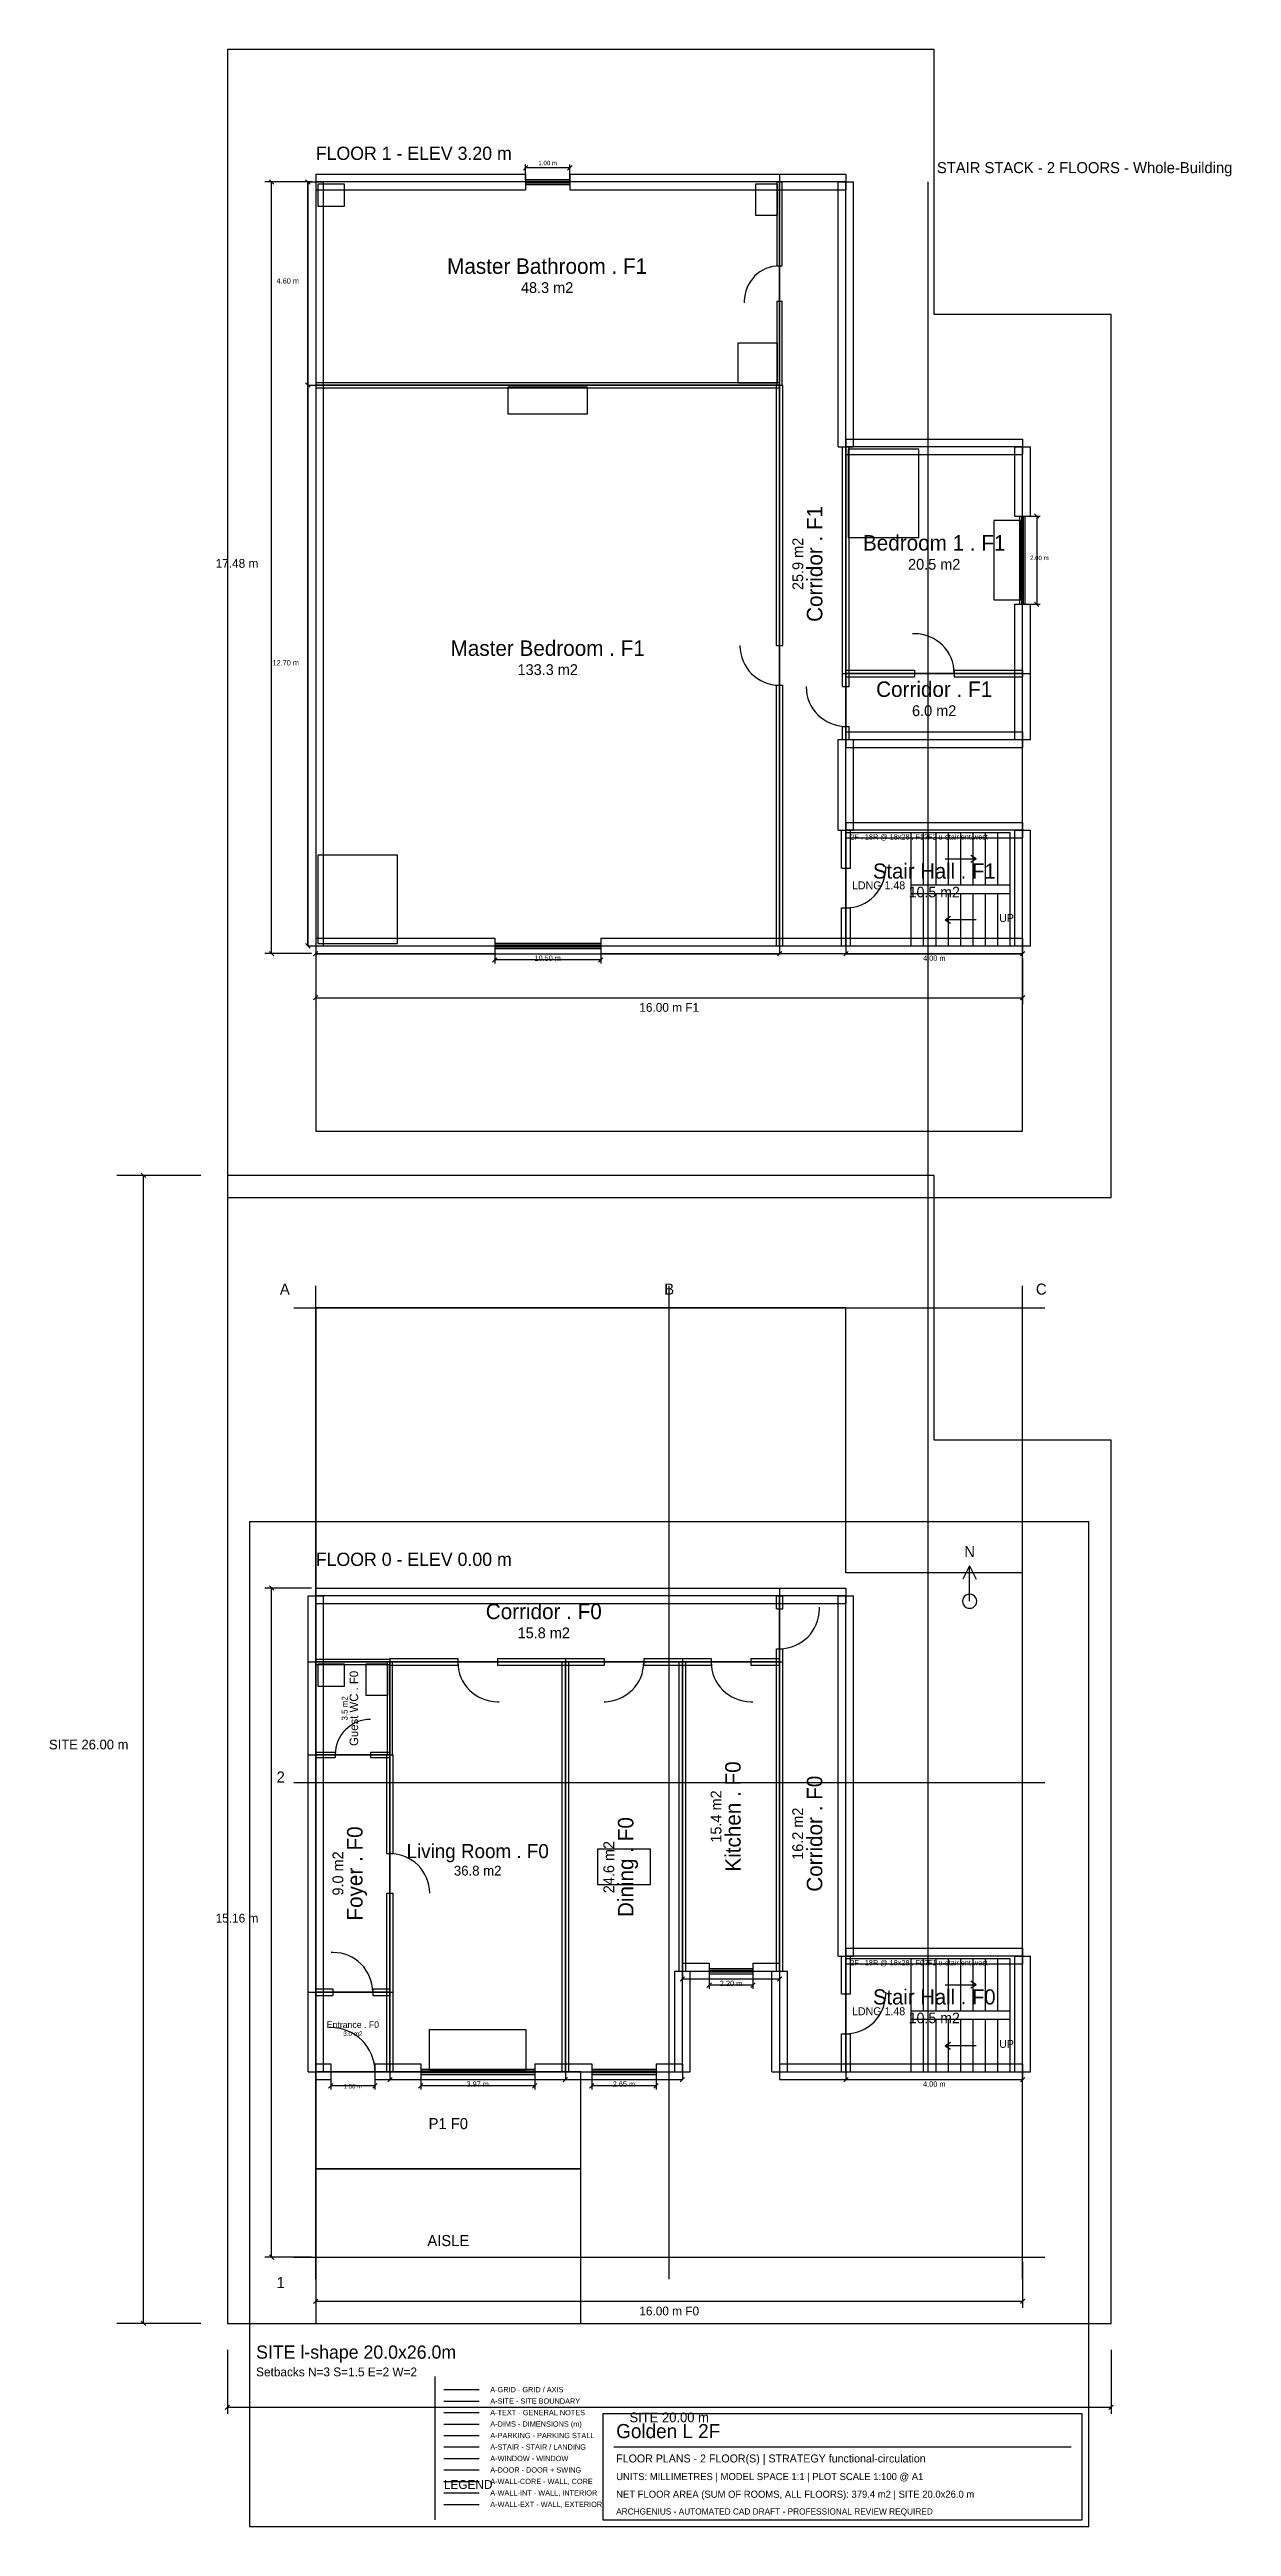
# Model space of a CAD drawing. Extents: x -4025 to 22726, y -4600 to 51500.
import ezdxf
from ezdxf.enums import TextEntityAlignment as Align

# ---------------------------------------------------------------- set-up
doc = ezdxf.new("R2010")
doc.units = 0
doc.linetypes.add('CENTER', pattern=[0])
doc.linetypes.add('DASHED', pattern=[0])
for name, color, linetype in [('A-AXIS', 1, 'CENTER'), ('A-AXIS-TEXT', 1, 'CONTINUOUS'), ('A-BLDG-OUT', 9, 'DASHED'), ('A-DIMS', 2, 'CONTINUOUS'), ('A-DOOR', 3, 'CONTINUOUS'), ('A-FLOOR-0-A-BLDG-OUT', 9, 'DASHED'), ('A-FLOOR-0-A-DIMS', 2, 'CONTINUOUS'), ('A-FLOOR-0-A-DOOR', 3, 'CONTINUOUS'), ('A-FLOOR-0-A-FURN', 8, 'CONTINUOUS'), ('A-FLOOR-0-A-PARKING', 8, 'CONTINUOUS'), ('A-FLOOR-0-A-ROOM', 7, 'CONTINUOUS'), ('A-FLOOR-0-A-SANITARY', 3, 'CONTINUOUS'), ('A-FLOOR-0-A-SETBACK', 2, 'DASHED'), ('A-FLOOR-0-A-SITE', 3, 'DASHED'), ('A-FLOOR-0-A-STAIR', 6, 'CONTINUOUS'), ('A-FLOOR-0-A-STAIR-DIR', 6, 'CONTINUOUS'), ('A-FLOOR-0-A-STAIR-TREAD', 8, 'CONTINUOUS'), ('A-FLOOR-0-A-TEXT', 7, 'CONTINUOUS'), ('A-FLOOR-0-A-WALL-CORE', 7, 'CONTINUOUS'), ('A-FLOOR-0-A-WALL-EXT', 7, 'CONTINUOUS'), ('A-FLOOR-0-A-WALL-INT', 7, 'CONTINUOUS'), ('A-FLOOR-0-A-WALL-SERVICE', 7, 'CONTINUOUS'), ('A-FLOOR-0-A-WINDOW', 4, 'CONTINUOUS'), ('A-FLOOR-1-A-BLDG-OUT', 9, 'DASHED'), ('A-FLOOR-1-A-DIMS', 2, 'CONTINUOUS'), ('A-FLOOR-1-A-DOOR', 3, 'CONTINUOUS'), ('A-FLOOR-1-A-FURN', 8, 'CONTINUOUS'), ('A-FLOOR-1-A-ROOM', 7, 'CONTINUOUS'), ('A-FLOOR-1-A-SANITARY', 3, 'CONTINUOUS'), ('A-FLOOR-1-A-SETBACK', 2, 'DASHED'), ('A-FLOOR-1-A-SITE', 3, 'DASHED'), ('A-FLOOR-1-A-STAIR', 6, 'CONTINUOUS'), ('A-FLOOR-1-A-STAIR-DIR', 6, 'CONTINUOUS'), ('A-FLOOR-1-A-STAIR-TREAD', 8, 'CONTINUOUS'), ('A-FLOOR-1-A-TEXT', 7, 'CONTINUOUS'), ('A-FLOOR-1-A-WALL-CORE', 7, 'CONTINUOUS'), ('A-FLOOR-1-A-WALL-EXT', 7, 'CONTINUOUS'), ('A-FLOOR-1-A-WALL-INT', 7, 'CONTINUOUS'), ('A-FLOOR-1-A-WALL-SERVICE', 7, 'CONTINUOUS'), ('A-FLOOR-1-A-WINDOW', 4, 'CONTINUOUS'), ('A-FURN', 8, 'CONTINUOUS'), ('A-GRID', 1, 'CENTER'), ('A-NORTH', 7, 'CONTINUOUS'), ('A-PARKING', 8, 'CONTINUOUS'), ('A-ROOM', 7, 'CONTINUOUS'), ('A-SANITARY', 3, 'CONTINUOUS'), ('A-SETBACK', 2, 'DASHED'), ('A-SITE', 3, 'DASHED'), ('A-STAIR', 6, 'CONTINUOUS'), ('A-STAIR-DIR', 6, 'CONTINUOUS'), ('A-STAIR-TREAD', 8, 'CONTINUOUS'), ('A-TEXT', 7, 'CONTINUOUS'), ('A-TITLE', 7, 'CONTINUOUS'), ('A-WALL-CORE', 7, 'CONTINUOUS'), ('A-WALL-EXT', 7, 'CONTINUOUS'), ('A-WALL-INT', 7, 'CONTINUOUS'), ('A-WALL-SERVICE', 7, 'CONTINUOUS'), ('A-WINDOW', 4, 'CONTINUOUS')]:
    doc.layers.add(name, color=color, linetype=linetype)

msp = doc.modelspace()

# ---------------------------------------------------------------- texts
at = {"layer": 'A-AXIS-TEXT'}
for s, p in [('A', (1300, 23300)), ('B', (10000, 23300))]:
    msp.add_text(s, height=250, dxfattribs=at).set_placement(p, align=Align.CENTER)
msp.add_text('C', height=250, dxfattribs=at).set_placement((18300, 23300))
for s, p in [('2', (1300, 12250)), ('1', (1300, 800))]:
    msp.add_text(s, height=250, dxfattribs=at).set_placement(p, align=Align.RIGHT)
at = {"layer": 'A-DIMS'}
for s, height, p in [('SITE 26.00 m', 220, (-2240, 13000)), ('15.16 m', 200, (700, 9077.5))]:
    msp.add_text(s, height=height, dxfattribs=at).set_placement(p, align=Align.RIGHT)
for s, height, p in [('2.20 m', 120, (11400, 7640)), ('1.00 m', 100, (2840, 5320)), ('3.97 m', 120, (5665, 5360)), ('2.65 m', 120, (8975, 5360)), ('4.00 m', 120, (16000, 5360)), ('16.00 m F0', 200, (10000, 180)), ('SITE 20.00 m', 220, (10000, -2240))]:
    msp.add_text(s, height=height, dxfattribs=at).set_placement(p, align=Align.CENTER)
at = {"layer": 'A-FLOOR-0-A-DIMS'}
for s, height, p in [('SITE 26.00 m', 220, (-2240, 13000)), ('15.16 m', 200, (700, 9077.5))]:
    msp.add_text(s, height=height, dxfattribs=at).set_placement(p, align=Align.RIGHT)
for s, height, p in [('2.20 m', 120, (11400, 7640)), ('1.00 m', 100, (2840, 5320)), ('3.97 m', 120, (5665, 5360)), ('2.65 m', 120, (8975, 5360)), ('4.00 m', 120, (16000, 5360)), ('16.00 m F0', 200, (10000, 180)), ('SITE 20.00 m', 220, (10000, -2240))]:
    msp.add_text(s, height=height, dxfattribs=at).set_placement(p, align=Align.CENTER)
at = {"layer": 'A-FLOOR-0-A-PARKING'}
for s, p in [('P1 F0', (5000, 4400)), ('AISLE', (5000, 1750))]:
    msp.add_text(s, height=250, dxfattribs=at).set_placement(p, align=Align.CENTER)
at = {"layer": 'A-FLOOR-0-A-ROOM'}
for s, height, p in [('Corridor . F0', 350, (7161.13, 15949.93)), ('15.8 m2', 245, (7161.13, 15515.93)), ('Living Room . F0', 318.58, (5665, 10537.52)), ('36.8 m2', 223, (5665, 10142.48)), ('Stair Hall . F0', 342.59, (16000, 7222.41)), ('Entrance . F0', 147.44, (2840, 6691.41)), ('10.5 m2', 239.81, (16000, 6797.59)), ('3.0 m2', 103.21, (2840, 6508.59))]:
    msp.add_text(s, height=height, dxfattribs=at).set_placement(p, align=Align.CENTER)
for s, height, p in [('Guest WC . F0', 192.31, (2958.77, 13928.63)), ('3.5 m2', 134.62, (2720.31, 13928.63)), ('Kitchen . F0', 350, (11617, 11480)), ('Corridor . F0', 350, (13464.34, 11090)), ('15.4 m2', 245, (11183, 11480)), ('Foyer . F0', 350, (3057.91, 10190)), ('Dining . F0', 350, (9190.01, 10333.96)), ('16.2 m2', 245, (13030.34, 11090)), ('9.0 m2', 245, (2623.91, 10190)), ('24.6 m2', 245, (8756.01, 10333.96))]:
    msp.add_text(s, height=height, rotation=90, dxfattribs=at).set_placement(p, align=Align.CENTER)
at = {"layer": 'A-FLOOR-0-A-STAIR'}
msp.add_text('LDNG 1.48', height=180, dxfattribs=at).set_placement((14739.5, 6979), align=Align.CENTER)
at = {"layer": 'A-FLOOR-0-A-STAIR-DIR'}
msp.add_text('UP', height=180, dxfattribs=at).set_placement((17469, 6239.5))
at = {"layer": 'A-FLOOR-0-A-TEXT'}
for s, height, p in [('FLOOR 0 - ELEV 0.00 m', 300, (2000, 17155)), ('2F . 18R @ 18x28 . F0?F1 u-stair ent.west', 119.21, (14100, 8108))]:
    msp.add_text(s, height=height, dxfattribs=at).set_placement(p)
at = {"layer": 'A-FLOOR-1-A-DIMS'}
for s, height, p in [('1.00 m', 100, (7250, 48880)), ('2.00 m', 100, (18380, 39935)), ('10.50 m', 120, (7250, 30860)), ('4.00 m', 120, (16000, 30860)), ('16.00 m F1', 200, (10000, 29705))]:
    msp.add_text(s, height=height, dxfattribs=at).set_placement(p, align=Align.CENTER)
for s, height, p in [('4.60 m', 120, (1620, 46200)), ('17.48 m', 200, (700, 39762.5)), ('12.70 m', 120, (1620, 37550))]:
    msp.add_text(s, height=height, dxfattribs=at).set_placement(p, align=Align.RIGHT)
at = {"layer": 'A-FLOOR-1-A-ROOM'}
for s, height, p in [('Master Bathroom . F1', 350, (7236.33, 46419.82)), ('48.3 m2', 245, (7236.33, 45985.82)), ('Bedroom 1 . F1', 350, (15998.39, 40152)), ('20.5 m2', 245, (15998.39, 39718)), ('Master Bedroom . F1', 350, (7250, 37767)), ('133.3 m2', 245, (7250, 37333)), ('Corridor . F1', 350, (15997.4, 36837)), ('6.0 m2', 245, (15997.4, 36403)), ('Stair Hall . F1', 342.59, (16000, 32722.41)), ('10.5 m2', 239.81, (16000, 32297.59))]:
    msp.add_text(s, height=height, dxfattribs=at).set_placement(p, align=Align.CENTER)
for s, height, p in [('Corridor . F1', 350, (13467, 39850)), ('25.9 m2', 245, (13033, 39850))]:
    msp.add_text(s, height=height, rotation=90, dxfattribs=at).set_placement(p, align=Align.CENTER)
at = {"layer": 'A-FLOOR-1-A-STAIR'}
msp.add_text('LDNG 1.48', height=180, dxfattribs=at).set_placement((14739.5, 32479), align=Align.CENTER)
at = {"layer": 'A-FLOOR-1-A-STAIR-DIR'}
msp.add_text('UP', height=180, dxfattribs=at).set_placement((17469, 31739.5))
at = {"layer": 'A-FLOOR-1-A-TEXT'}
for s, height, p in [('FLOOR 1 - ELEV 3.20 m', 300, (2000, 49000)), ('2F . 18R @ 18x28 . F1?F2 u-stair ent.west', 119.21, (14100, 33608))]:
    msp.add_text(s, height=height, dxfattribs=at).set_placement(p)
at = {"layer": 'A-NORTH'}
msp.add_text('N', height=250, dxfattribs=at).set_placement((16800, 17355), align=Align.CENTER)
at = {"layer": 'A-PARKING'}
for s, p in [('P1 F0', (5000, 4400)), ('AISLE', (5000, 1750))]:
    msp.add_text(s, height=250, dxfattribs=at).set_placement(p, align=Align.CENTER)
at = {"layer": 'A-ROOM'}
for s, height, p in [('Corridor . F0', 350, (7161.13, 15949.93)), ('15.8 m2', 245, (7161.13, 15515.93)), ('Living Room . F0', 318.58, (5665, 10537.52)), ('36.8 m2', 223, (5665, 10142.48)), ('Stair Hall . F0', 342.59, (16000, 7222.41)), ('Entrance . F0', 147.44, (2840, 6691.41)), ('10.5 m2', 239.81, (16000, 6797.59)), ('3.0 m2', 103.21, (2840, 6508.59))]:
    msp.add_text(s, height=height, dxfattribs=at).set_placement(p, align=Align.CENTER)
for s, height, p in [('Guest WC . F0', 192.31, (2958.77, 13928.63)), ('3.5 m2', 134.62, (2720.31, 13928.63)), ('Kitchen . F0', 350, (11617, 11480)), ('Corridor . F0', 350, (13464.34, 11090)), ('15.4 m2', 245, (11183, 11480)), ('Foyer . F0', 350, (3057.91, 10190)), ('Dining . F0', 350, (9190.01, 10333.96)), ('16.2 m2', 245, (13030.34, 11090)), ('9.0 m2', 245, (2623.91, 10190)), ('24.6 m2', 245, (8756.01, 10333.96))]:
    msp.add_text(s, height=height, rotation=90, dxfattribs=at).set_placement(p, align=Align.CENTER)
at = {"layer": 'A-SETBACK'}
msp.add_text('Setbacks N=3 S=1.5 E=2 W=2', height=200, dxfattribs=at).set_placement((650, -1200))
at = {"layer": 'A-SITE'}
msp.add_text('SITE l-shape 20.0x26.0m', height=300, dxfattribs=at).set_placement((650, -800))
at = {"layer": 'A-STAIR'}
msp.add_text('LDNG 1.48', height=180, dxfattribs=at).set_placement((14739.5, 6979), align=Align.CENTER)
at = {"layer": 'A-STAIR-DIR'}
msp.add_text('UP', height=180, dxfattribs=at).set_placement((17469, 6239.5))
at = {"layer": 'A-TEXT'}
for s, height, p in [('STAIR STACK - 2 FLOORS - Whole-Building', 250, (16059.5, 48700)), ('FLOOR 0 - ELEV 0.00 m', 300, (2000, 17155)), ('2F . 18R @ 18x28 . F0?F1 u-stair ent.west', 119.21, (14100, 8108))]:
    msp.add_text(s, height=height, dxfattribs=at).set_placement(p)
at = {"layer": 'A-TITLE'}
for s, height, p in [('A-GRID - GRID / AXIS', 120, (5950, -1560)), ('A-SITE - SITE BOUNDARY', 120, (5950, -1820)), ('A-TEXT - GENERAL NOTES', 120, (5950, -2080)), ('A-DIMS - DIMENSIONS (m)', 120, (5950, -2340)), ('A-PARKING - PARKING STALL', 120, (5950, -2600)), ('A-STAIR - STAIR / LANDING', 120, (5950, -2860)), ('Golden L 2F', 320, (8800, -2600)), ('A-WINDOW - WINDOW', 120, (5950, -3120)), ('A-DOOR - DOOR + SWING', 120, (5950, -3380)), ('FLOOR PLANS - 2 FLOOR(S) | STRATEGY functional-circulation', 180, (8800, -3150)), ('LEGEND', 200, (4900, -3750)), ('A-WALL-CORE - WALL, CORE', 120, (5950, -3640)), ('A-WALL-INT - WALL, INTERIOR', 120, (5950, -3900)), ('UNITS: MILLIMETRES | MODEL SPACE 1:1 | PLOT SCALE 1:100 @ A1', 160, (8800, -3550)), ('NET FLOOR AREA (SUM OF ROOMS, ALL FLOORS): 379.4 m2 | SITE 20.0x26.0 m', 160, (8800, -3950)), ('A-WALL-EXT - WALL, EXTERIOR', 120, (5950, -4160)), ('ARCHGENIUS - AUTOMATED CAD DRAFT - PROFESSIONAL REVIEW REQUIRED', 140, (8800, -4330))]:
    msp.add_text(s, height=height, dxfattribs=at).set_placement(p)

# ---------------------------------------------------------------- linework, layer by layer
at = {"layer": 'A-AXIS'}
for p, q in [((10000, 1000), (10000, 23500)), ((1500, 12250), (18500, 12250))]:
    msp.add_line(p, q, dxfattribs=at)
at = {"layer": 'A-BLDG-OUT'}
msp.add_lwpolyline([(2000, 1500), (18000, 1500), (18000, 17000), (14000, 17000), (14000, 23000), (2000, 23000)], close=True, dxfattribs=at)
at = {"layer": 'A-DIMS'}
for p, q in [((-600, 26000), (-2500, 26000)), ((-1850, 25950), (-1950, 26050)), ((-1900, 0), (-1900, 26000)), ((1900, 16655), (850, 16655)), ((1050, 16605), (950, 16705)), ((1000, 1500), (1000, 16655)), ((10905, 7930), (10905, 7580)), ((11895, 7930), (11895, 7580)), ((10250, 7750), (10350, 7850)), ((10300, 7800), (12500, 7800)), ((10855, 7610), (10955, 7710)), ((11895, 7660), (10905, 7660)), ((11845, 7610), (11945, 7710)), ((12450, 7750), (12550, 7850)), ((2340, 5650), (2340, 5300)), ((3340, 5650), (3340, 5300)), ((4374.75, 5650), (4374.75, 5300)), ((6955.25, 5650), (6955.25, 5300)), ((8246.25, 5650), (8246.25, 5300)), ((9703.75, 5650), (9703.75, 5300)), ((2290, 5330), (2390, 5430)), ((3340, 5380), (2340, 5380)), ((3290, 5330), (3390, 5430)), ((3630, 5470), (3730, 5570)), ((3680, 5520), (7650, 5520)), ((4324.75, 5330), (4424.75, 5430)), ((6955.25, 5380), (4374.75, 5380)), ((6905.25, 5330), (7005.25, 5430)), ((7600, 5470), (7700, 5570)), ((7650, 5520), (10300, 5520)), ((8196.25, 5330), (8296.25, 5430)), ((9703.75, 5380), (8246.25, 5380)), ((9653.75, 5330), (9753.75, 5430)), ((10250, 5470), (10350, 5570)), ((13950, 5470), (14050, 5570)), ((14000, 5520), (18000, 5520)), ((17950, 5470), (18050, 5570)), ((1900, 1500), (850, 1500)), ((1050, 1450), (950, 1550)), ((2000, 1400), (2000, 350)), ((18000, 1400), (18000, 350)), ((-600, 0), (-2500, 0)), ((-1850, -50), (-1950, 50)), ((1950, 450), (2050, 550)), ((2000, 500), (18000, 500)), ((17950, 450), (18050, 550)), ((0, -600), (0, -2050)), ((20000, -600), (20000, -2050)), ((-50, -1950), (50, -1850)), ((0, -1900), (20000, -1900)), ((19950, -1950), (20050, -1850)), ((4900, -2280), (5700, -2280))]:
    msp.add_line(p, q, dxfattribs=at)
at = {"layer": 'A-DOOR'}
for p, q in [((12500, 16180), (12500, 15280)), ((13400, 16180), (13400, 16220)), ((6115, 14980), (5215, 14980)), ((8525, 14980), (9425, 14980)), ((11850, 14980), (10950, 14980)), ((6115, 14080), (6155, 14080)), ((8525, 14080), (8565, 14080)), ((11850, 14080), (11890, 14080)), ((3240, 13680), (3200, 13680)), ((3240, 12880), (2440, 12880)), ((3680, 9740), (3680, 10640)), ((4580, 9740), (4580, 9780)), ((2390, 8400), (2350, 8400)), ((2390, 7500), (3290, 7500)), ((14000, 7460), (14000, 6560)), ((14900, 7460), (14900, 7500)), ((2340, 6700), (2300, 6700)), ((2340, 5700), (3340, 5700)), ((4900, -3320), (5700, -3320))]:
    msp.add_line(p, q, dxfattribs=at)
for centre, radius, start, end in [((12500, 16180), 900, 270, 0), ((6115, 14980), 900, 180, 270), ((8525, 14980), 900, 270, 0), ((11850, 14980), 900, 180, 270), ((3240, 12880), 800, 90, 180), ((3680, 9740), 900, 0, 90), ((2390, 7500), 900, 0, 90), ((14000, 7460), 900, 270, 0), ((2340, 5700), 1000, 0, 90)]:
    msp.add_arc(centre, radius, start, end, dxfattribs=at)
at = {"layer": 'A-FLOOR-0-A-BLDG-OUT'}
msp.add_lwpolyline([(2000, 1500), (18000, 1500), (18000, 17000), (14000, 17000), (14000, 23000), (2000, 23000)], close=True, dxfattribs=at)
at = {"layer": 'A-FLOOR-0-A-DIMS'}
for p, q in [((-600, 26000), (-2500, 26000)), ((-1850, 25950), (-1950, 26050)), ((-1900, 0), (-1900, 26000)), ((1900, 16655), (850, 16655)), ((1050, 16605), (950, 16705)), ((1000, 1500), (1000, 16655)), ((10905, 7930), (10905, 7580)), ((11895, 7930), (11895, 7580)), ((10250, 7750), (10350, 7850)), ((10300, 7800), (12500, 7800)), ((10855, 7610), (10955, 7710)), ((11895, 7660), (10905, 7660)), ((11845, 7610), (11945, 7710)), ((12450, 7750), (12550, 7850)), ((2340, 5650), (2340, 5300)), ((3340, 5650), (3340, 5300)), ((4374.75, 5650), (4374.75, 5300)), ((6955.25, 5650), (6955.25, 5300)), ((8246.25, 5650), (8246.25, 5300)), ((9703.75, 5650), (9703.75, 5300)), ((2290, 5330), (2390, 5430)), ((3340, 5380), (2340, 5380)), ((3290, 5330), (3390, 5430)), ((3630, 5470), (3730, 5570)), ((3680, 5520), (7650, 5520)), ((4324.75, 5330), (4424.75, 5430)), ((6955.25, 5380), (4374.75, 5380)), ((6905.25, 5330), (7005.25, 5430)), ((7600, 5470), (7700, 5570)), ((7650, 5520), (10300, 5520)), ((8196.25, 5330), (8296.25, 5430)), ((9703.75, 5380), (8246.25, 5380)), ((9653.75, 5330), (9753.75, 5430)), ((10250, 5470), (10350, 5570)), ((13950, 5470), (14050, 5570)), ((14000, 5520), (18000, 5520)), ((17950, 5470), (18050, 5570)), ((1900, 1500), (850, 1500)), ((1050, 1450), (950, 1550)), ((2000, 1400), (2000, 350)), ((18000, 1400), (18000, 350)), ((-600, 0), (-2500, 0)), ((-1850, -50), (-1950, 50)), ((1950, 450), (2050, 550)), ((2000, 500), (18000, 500)), ((17950, 450), (18050, 550)), ((0, -600), (0, -2050)), ((20000, -600), (20000, -2050)), ((-50, -1950), (50, -1850)), ((0, -1900), (20000, -1900)), ((19950, -1950), (20050, -1850)), ((4900, -2280), (5700, -2280))]:
    msp.add_line(p, q, dxfattribs=at)
at = {"layer": 'A-FLOOR-0-A-DOOR'}
for p, q in [((12500, 16180), (12500, 15280)), ((13400, 16180), (13400, 16220)), ((6115, 14980), (5215, 14980)), ((8525, 14980), (9425, 14980)), ((11850, 14980), (10950, 14980)), ((6115, 14080), (6155, 14080)), ((8525, 14080), (8565, 14080)), ((11850, 14080), (11890, 14080)), ((3240, 13680), (3200, 13680)), ((3240, 12880), (2440, 12880)), ((3680, 9740), (3680, 10640)), ((4580, 9740), (4580, 9780)), ((2390, 8400), (2350, 8400)), ((2390, 7500), (3290, 7500)), ((14000, 7460), (14000, 6560)), ((14900, 7460), (14900, 7500)), ((2340, 6700), (2300, 6700)), ((2340, 5700), (3340, 5700)), ((4900, -3320), (5700, -3320))]:
    msp.add_line(p, q, dxfattribs=at)
for centre, radius, start, end in [((12500, 16180), 900, 270, 0), ((6115, 14980), 900, 180, 270), ((8525, 14980), 900, 270, 0), ((11850, 14980), 900, 180, 270), ((3240, 12880), 800, 90, 180), ((3680, 9740), 900, 0, 90), ((2390, 7500), 900, 0, 90), ((14000, 7460), 900, 270, 0), ((2340, 5700), 1000, 0, 90)]:
    msp.add_arc(centre, radius, start, end, dxfattribs=at)
at = {"layer": 'A-FLOOR-0-A-FURN'}
for p, q in [((9575, 10740), (8375, 10740)), ((8375, 10740), (8375, 9940)), ((9575, 9940), (9575, 10740)), ((8375, 9940), (9575, 9940)), ((6765, 6650), (4565, 6650)), ((4565, 6650), (4565, 5750)), ((6765, 5750), (6765, 6650)), ((4565, 5750), (6765, 5750))]:
    msp.add_line(p, q, dxfattribs=at)
at = {"layer": 'A-FLOOR-0-A-PARKING'}
for p, q in [((8000, 5700), (2000, 5700)), ((2000, 5700), (2000, 3500)), ((8000, 3500), (8000, 5700)), ((2000, 3500), (8000, 3500)), ((4900, -2540), (5700, -2540))]:
    msp.add_line(p, q, dxfattribs=at)
msp.add_lwpolyline([(2000, 0), (8000, 0), (8000, 3500), (2000, 3500)], close=True, dxfattribs=at)
at = {"layer": 'A-FLOOR-0-A-ROOM'}
for points in [[(2000, 14980), (12500, 14980), (12500, 16480), (2000, 16480)], [(12500, 5700), (14000, 5700), (14000, 16480), (12500, 16480)], [(2000, 12880), (3680, 12880), (3680, 14980), (2000, 14980)], [(3680, 5700), (7650, 5700), (7650, 14980), (3680, 14980)], [(7650, 5700), (10300, 5700), (10300, 14980), (7650, 14980)], [(10300, 7980), (12500, 7980), (12500, 14980), (10300, 14980)], [(2000, 7500), (3680, 7500), (3680, 12880), (2000, 12880)], [(14000, 5700), (18000, 5700), (18000, 8320), (14000, 8320)], [(2000, 5700), (3680, 5700), (3680, 7500), (2000, 7500)]]:
    msp.add_lwpolyline(points, close=True, dxfattribs=at)
at = {"layer": 'A-FLOOR-0-A-SANITARY'}
for p, q in [((2650, 14930), (2050, 14930)), ((2050, 14930), (2050, 14430)), ((2650, 14430), (2650, 14930)), ((3630, 14930), (3130, 14930)), ((3130, 14930), (3130, 14230)), ((3630, 14230), (3630, 14930)), ((2050, 14430), (2650, 14430)), ((3130, 14230), (3630, 14230))]:
    msp.add_line(p, q, dxfattribs=at)
at = {"layer": 'A-FLOOR-0-A-SETBACK'}
msp.add_lwpolyline([(2000, 1500), (18000, 1500), (18000, 17000), (14000, 17000), (14000, 23000), (2000, 23000)], close=True, dxfattribs=at)
at = {"layer": 'A-FLOOR-0-A-SITE'}
msp.add_line((4900, -1760), (5700, -1760), dxfattribs=at)
msp.add_lwpolyline([(0, 0), (20000, 0), (20000, 20000), (16000, 20000), (16000, 26000), (0, 26000)], close=True, dxfattribs=at)
at = {"layer": 'A-FLOOR-0-A-STAIR'}
for p, q in [((17719, 8258), (14000, 8258)), ((14000, 8258), (14000, 5700)), ((17719, 5700), (17719, 8258)), ((14000, 5700), (17719, 5700)), ((4900, -2800), (5700, -2800))]:
    msp.add_line(p, q, dxfattribs=at)
msp.add_lwpolyline([(14000, 5700), (15479, 5700), (15479, 8258), (14000, 8258)], close=True, dxfattribs=at)
for points in [[(15479, 7079), (17719, 7079), (17719, 8258), (15479, 8258)], [(15479, 5700), (17719, 5700), (17719, 6879), (15479, 6879)]]:
    msp.add_lwpolyline(points, dxfattribs=at)
at = {"layer": 'A-FLOOR-0-A-STAIR-DIR'}
for p, q in [((16249, 7668.5), (16949, 7668.5)), ((16949, 7668.5), (16829, 7748.5)), ((16949, 7668.5), (16829, 7588.5)), ((16249, 6289.5), (16369, 6369.5)), ((16949, 6289.5), (16249, 6289.5)), ((16249, 6289.5), (16369, 6209.5))]:
    msp.add_line(p, q, dxfattribs=at)
at = {"layer": 'A-FLOOR-0-A-STAIR-TREAD'}
for p, q in [((15759, 7079), (15759, 8258)), ((16039, 7079), (16039, 8258)), ((16319, 7079), (16319, 8258)), ((16599, 7079), (16599, 8258)), ((16879, 7079), (16879, 8258)), ((17159, 7079), (17159, 8258)), ((17439, 7079), (17439, 8258)), ((15759, 5700), (15759, 6879)), ((16039, 5700), (16039, 6879)), ((16319, 5700), (16319, 6879)), ((16599, 5700), (16599, 6879)), ((16879, 5700), (16879, 6879)), ((17159, 5700), (17159, 6879)), ((17439, 5700), (17439, 6879))]:
    msp.add_line(p, q, dxfattribs=at)
at = {"layer": 'A-FLOOR-0-A-TEXT'}
msp.add_line((4900, -2020), (5700, -2020), dxfattribs=at)
at = {"layer": 'A-FLOOR-0-A-WALL-CORE'}
for p, q in [((13900, 7460), (13900, 8320)), ((13900, 8320), (14100, 8320)), ((14100, 7460), (14100, 8320)), ((13900, 7460), (14100, 7460)), ((13900, 5700), (13900, 6560)), ((13900, 6560), (14100, 6560)), ((14100, 5700), (14100, 6560)), ((13900, 5700), (14100, 5700)), ((4900, -3580), (5700, -3580))]:
    msp.add_line(p, q, dxfattribs=at)
at = {"layer": 'A-FLOOR-0-A-WALL-EXT'}
for p, q in [((1825, 14980), (1825, 16480)), ((1825, 16480), (2175, 16480)), ((2000, 16655), (12500, 16655)), ((2000, 16655), (2000, 16305)), ((2000, 16305), (12500, 16305)), ((2175, 14980), (2175, 16480)), ((12500, 16655), (12500, 16305)), ((12500, 16655), (14000, 16655)), ((12500, 16305), (14000, 16305)), ((13825, 8320), (13825, 16480)), ((13825, 16480), (14175, 16480)), ((14000, 16655), (14000, 16305)), ((14175, 8320), (14175, 16480)), ((1825, 12880), (1825, 14980)), ((1825, 14980), (2175, 14980)), ((2175, 12880), (2175, 14980)), ((1825, 7500), (1825, 12880)), ((1825, 12880), (2175, 12880)), ((2175, 7500), (2175, 12880)), ((14000, 8495), (18000, 8495)), ((14000, 8495), (14000, 8145)), ((18000, 8495), (18000, 8145)), ((10125, 5700), (10125, 7980)), ((10125, 7980), (10475, 7980)), ((10300, 8155), (10905, 8155)), ((10300, 8155), (10300, 7805)), ((10475, 5700), (10475, 7980)), ((10905, 8155), (10905, 7805)), ((11895, 8155), (12500, 8155)), ((11895, 8155), (11895, 7805)), ((12325, 5700), (12325, 7980)), ((12325, 7980), (12675, 7980)), ((12500, 8155), (12500, 7805)), ((12675, 5700), (12675, 7980)), ((13825, 8320), (14175, 8320)), ((14000, 8145), (18000, 8145)), ((17825, 5700), (17825, 8320)), ((17825, 8320), (18175, 8320)), ((18175, 5700), (18175, 8320)), ((1825, 5700), (1825, 7500)), ((1825, 7500), (2175, 7500)), ((2175, 5700), (2175, 7500)), ((10300, 7805), (10905, 7805)), ((11895, 7805), (12500, 7805)), ((1825, 5700), (2175, 5700)), ((2000, 5875), (2340, 5875)), ((2000, 5875), (2000, 5525)), ((2340, 5875), (2340, 5525)), ((3340, 5875), (3680, 5875)), ((3340, 5875), (3340, 5525)), ((3680, 5875), (3680, 5525)), ((3680, 5875), (4374.75, 5875)), ((4374.75, 5875), (4374.75, 5525)), ((6955.25, 5875), (7650, 5875)), ((6955.25, 5875), (6955.25, 5525)), ((7650, 5875), (7650, 5525)), ((7650, 5875), (8246.25, 5875)), ((8246.25, 5875), (8246.25, 5525)), ((9703.75, 5875), (10300, 5875)), ((9703.75, 5875), (9703.75, 5525)), ((10125, 5700), (10475, 5700)), ((10300, 5875), (10300, 5525)), ((12325, 5700), (12675, 5700)), ((12500, 5875), (14000, 5875)), ((12500, 5875), (12500, 5525)), ((14000, 5875), (14000, 5525)), ((14000, 5875), (18000, 5875)), ((17825, 5700), (18175, 5700)), ((18000, 5875), (18000, 5525)), ((2000, 5525), (2340, 5525)), ((3340, 5525), (3680, 5525)), ((3680, 5525), (4374.75, 5525)), ((6955.25, 5525), (7650, 5525)), ((7650, 5525), (8246.25, 5525)), ((9703.75, 5525), (10300, 5525)), ((12500, 5525), (14000, 5525)), ((14000, 5525), (18000, 5525)), ((4900, -4100), (5700, -4100))]:
    msp.add_line(p, q, dxfattribs=at)
at = {"layer": 'A-FLOOR-0-A-WALL-INT'}
for p, q in [((12425, 16180), (12425, 16480)), ((12425, 16480), (12575, 16480)), ((12575, 16180), (12575, 16480)), ((12425, 16180), (12575, 16180)), ((12425, 14980), (12425, 15280)), ((12425, 15280), (12575, 15280)), ((12575, 14980), (12575, 15280)), ((3680, 15055), (5215, 15055)), ((3680, 15055), (3680, 14905)), ((3680, 14905), (5215, 14905)), ((5215, 15055), (5215, 14905)), ((6115, 15055), (7650, 15055)), ((6115, 15055), (6115, 14905)), ((6115, 14905), (7650, 14905)), ((7575, 5700), (7575, 14980)), ((7575, 14980), (7725, 14980)), ((7650, 15055), (7650, 14905)), ((7650, 15055), (8525, 15055)), ((7650, 14905), (8525, 14905)), ((7725, 5700), (7725, 14980)), ((8525, 15055), (8525, 14905)), ((9425, 15055), (10300, 15055)), ((9425, 15055), (9425, 14905)), ((9425, 14905), (10300, 14905)), ((10225, 7980), (10225, 14980)), ((10225, 14980), (10375, 14980)), ((10300, 15055), (10300, 14905)), ((10300, 15055), (10950, 15055)), ((10300, 14905), (10950, 14905)), ((10375, 7980), (10375, 14980)), ((10950, 15055), (10950, 14905)), ((11850, 15055), (12500, 15055)), ((11850, 15055), (11850, 14905)), ((11850, 14905), (12500, 14905)), ((12425, 7980), (12425, 14980)), ((12425, 14980), (12575, 14980)), ((12500, 15055), (12500, 14905)), ((12575, 7980), (12575, 14980)), ((3605, 10640), (3605, 12880)), ((3605, 12880), (3755, 12880)), ((3755, 10640), (3755, 12880)), ((3605, 10640), (3755, 10640)), ((3605, 7500), (3605, 9740)), ((3605, 9740), (3755, 9740)), ((3755, 7500), (3755, 9740)), ((10225, 7980), (10375, 7980)), ((12425, 7980), (12575, 7980)), ((2000, 7575), (2390, 7575)), ((2000, 7575), (2000, 7425)), ((2000, 7425), (2390, 7425)), ((2390, 7575), (2390, 7425)), ((3290, 7575), (3680, 7575)), ((3290, 7575), (3290, 7425)), ((3290, 7425), (3680, 7425)), ((3605, 5700), (3605, 7500)), ((3605, 7500), (3755, 7500)), ((3680, 7575), (3680, 7425)), ((3755, 5700), (3755, 7500)), ((3605, 5700), (3755, 5700)), ((7575, 5700), (7725, 5700)), ((4900, -3840), (5700, -3840))]:
    msp.add_line(p, q, dxfattribs=at)
at = {"layer": 'A-FLOOR-0-A-WALL-SERVICE'}
for p, q in [((2000, 15040), (3680, 15040)), ((2000, 15040), (2000, 14920)), ((2000, 14920), (3680, 14920)), ((3620, 12880), (3620, 14980)), ((3620, 14980), (3740, 14980)), ((3680, 15040), (3680, 14920)), ((3740, 12880), (3740, 14980)), ((2000, 12940), (2440, 12940)), ((2000, 12940), (2000, 12820)), ((2440, 12940), (2440, 12820)), ((3240, 12940), (3680, 12940)), ((3240, 12940), (3240, 12820)), ((3680, 12940), (3680, 12820)), ((2000, 12820), (2440, 12820)), ((3240, 12820), (3680, 12820)), ((3620, 12880), (3740, 12880))]:
    msp.add_line(p, q, dxfattribs=at)
at = {"layer": 'A-FLOOR-0-A-WINDOW'}
for p, q in [((10905, 8040), (11895, 8040)), ((10905, 8000), (11895, 8000)), ((10905, 7960), (11895, 7960)), ((10905, 7920), (11895, 7920)), ((4374.75, 5760), (6955.25, 5760)), ((4374.75, 5720), (6955.25, 5720)), ((4374.75, 5680), (6955.25, 5680)), ((4374.75, 5640), (6955.25, 5640)), ((8246.25, 5760), (9703.75, 5760)), ((8246.25, 5720), (9703.75, 5720)), ((8246.25, 5680), (9703.75, 5680)), ((8246.25, 5640), (9703.75, 5640)), ((4900, -3060), (5700, -3060))]:
    msp.add_line(p, q, dxfattribs=at)
at = {"layer": 'A-FLOOR-1-A-BLDG-OUT'}
msp.add_lwpolyline([(2000, 27000), (18000, 27000), (18000, 42500), (14000, 42500), (14000, 48500), (2000, 48500)], close=True, dxfattribs=at)
at = {"layer": 'A-FLOOR-1-A-DIMS'}
for p, q in [((6700, 48770), (6800, 48870)), ((6750, 48550), (6750, 48900)), ((7750, 48820), (6750, 48820)), ((7700, 48770), (7800, 48870)), ((7750, 48550), (7750, 48900)), ((1900, 48500), (850, 48500)), ((1050, 48450), (950, 48550)), ((1000, 31025), (1000, 48500)), ((1870, 48450), (1770, 48550)), ((1820, 43900), (1820, 48500)), ((1870, 43850), (1770, 43950)), ((1820, 31200), (1820, 43900)), ((18370, 40885), (18270, 40985)), ((18050, 40935), (18400, 40935)), ((18320, 40935), (18320, 38935)), ((18050, 38935), (18400, 38935)), ((18370, 38885), (18270, 38985)), ((1900, 31025), (850, 31025)), ((1050, 30975), (950, 31075)), ((1870, 31150), (1770, 31250)), ((1950, 30970), (2050, 31070)), ((2000, 31020), (12500, 31020)), ((2000, 30925), (2000, 29875)), ((6000, 30830), (6100, 30930)), ((6050, 31150), (6050, 30800)), ((8450, 30880), (6050, 30880)), ((8400, 30830), (8500, 30930)), ((8450, 31150), (8450, 30800)), ((12450, 30970), (12550, 31070)), ((13950, 30970), (14050, 31070)), ((14000, 31020), (18000, 31020)), ((17950, 30970), (18050, 31070)), ((18000, 30925), (18000, 29875)), ((1950, 29975), (2050, 30075)), ((2000, 30025), (18000, 30025)), ((17950, 29975), (18050, 30075))]:
    msp.add_line(p, q, dxfattribs=at)
at = {"layer": 'A-FLOOR-1-A-DOOR'}
for p, q in [((12500, 45800), (12500, 46600)), ((11700, 45800), (11700, 45760)), ((15550, 38270), (15510, 38270)), ((11600, 38000), (11600, 37960)), ((12500, 38000), (12500, 37100)), ((13100, 37070), (13100, 37030)), ((14000, 37070), (14000, 36170)), ((15550, 37370), (16450, 37370)), ((14000, 32960), (14000, 32060)), ((14900, 32960), (14900, 33000))]:
    msp.add_line(p, q, dxfattribs=at)
for centre, radius, start, end in [((12500, 45800), 800, 90, 180), ((15550, 37370), 900, 0, 90), ((12500, 38000), 900, 180, 270), ((14000, 37070), 900, 180, 270), ((14000, 32960), 900, 270, 0)]:
    msp.add_arc(centre, radius, start, end, dxfattribs=at)
at = {"layer": 'A-FLOOR-1-A-FURN'}
for p, q in [((8150, 43850), (6350, 43850)), ((6350, 43850), (6350, 43250)), ((8150, 43250), (8150, 43850)), ((6350, 43250), (8150, 43250)), ((15650, 42450), (14050, 42450)), ((14050, 42450), (14050, 40450)), ((15650, 40450), (15650, 42450)), ((14050, 40450), (15650, 40450)), ((17950, 40835), (17350, 40835)), ((17350, 40835), (17350, 39035)), ((17950, 39035), (17950, 40835)), ((17350, 39035), (17950, 39035)), ((3850, 33250), (2050, 33250)), ((2050, 33250), (2050, 31250)), ((3850, 31250), (3850, 33250)), ((2050, 31250), (3850, 31250))]:
    msp.add_line(p, q, dxfattribs=at)
at = {"layer": 'A-FLOOR-1-A-ROOM'}
for points in [[(2000, 43900), (12500, 43900), (12500, 48500), (2000, 48500)], [(12500, 31200), (14000, 31200), (14000, 48500), (12500, 48500)], [(2000, 31200), (12500, 31200), (12500, 43900), (2000, 43900)], [(14000, 37370), (18000, 37370), (18000, 42500), (14000, 42500)], [(14000, 35870), (18000, 35870), (18000, 37370), (14000, 37370)], [(14000, 31200), (18000, 31200), (18000, 33820), (14000, 33820)]]:
    msp.add_lwpolyline(points, close=True, dxfattribs=at)
at = {"layer": 'A-FLOOR-1-A-SANITARY'}
for p, q in [((2650, 48450), (2050, 48450)), ((2050, 48450), (2050, 47950)), ((2650, 47950), (2650, 48450)), ((12450, 48450), (11950, 48450)), ((11950, 48450), (11950, 47750)), ((12450, 47750), (12450, 48450)), ((2050, 47950), (2650, 47950)), ((11950, 47750), (12450, 47750)), ((12450, 44850), (11550, 44850)), ((11550, 44850), (11550, 43950)), ((12450, 43950), (12450, 44850)), ((11550, 43950), (12450, 43950))]:
    msp.add_line(p, q, dxfattribs=at)
at = {"layer": 'A-FLOOR-1-A-SETBACK'}
msp.add_lwpolyline([(2000, 27000), (18000, 27000), (18000, 42500), (14000, 42500), (14000, 48500), (2000, 48500)], close=True, dxfattribs=at)
at = {"layer": 'A-FLOOR-1-A-SITE'}
msp.add_lwpolyline([(0, 25500), (20000, 25500), (20000, 45500), (16000, 45500), (16000, 51500), (0, 51500)], close=True, dxfattribs=at)
at = {"layer": 'A-FLOOR-1-A-STAIR'}
for p, q in [((17719, 33758), (14000, 33758)), ((14000, 33758), (14000, 31200)), ((17719, 31200), (17719, 33758)), ((14000, 31200), (17719, 31200))]:
    msp.add_line(p, q, dxfattribs=at)
msp.add_lwpolyline([(14000, 31200), (15479, 31200), (15479, 33758), (14000, 33758)], close=True, dxfattribs=at)
for points in [[(15479, 32579), (17719, 32579), (17719, 33758), (15479, 33758)], [(15479, 31200), (17719, 31200), (17719, 32379), (15479, 32379)]]:
    msp.add_lwpolyline(points, dxfattribs=at)
at = {"layer": 'A-FLOOR-1-A-STAIR-DIR'}
for p, q in [((16249, 33168.5), (16949, 33168.5)), ((16949, 33168.5), (16829, 33248.5)), ((16949, 33168.5), (16829, 33088.5)), ((16249, 31789.5), (16369, 31869.5)), ((16949, 31789.5), (16249, 31789.5)), ((16249, 31789.5), (16369, 31709.5))]:
    msp.add_line(p, q, dxfattribs=at)
at = {"layer": 'A-FLOOR-1-A-STAIR-TREAD'}
for p, q in [((15759, 32579), (15759, 33758)), ((16039, 32579), (16039, 33758)), ((16319, 32579), (16319, 33758)), ((16599, 32579), (16599, 33758)), ((16879, 32579), (16879, 33758)), ((17159, 32579), (17159, 33758)), ((17439, 32579), (17439, 33758)), ((15759, 31200), (15759, 32379)), ((16039, 31200), (16039, 32379)), ((16319, 31200), (16319, 32379)), ((16599, 31200), (16599, 32379)), ((16879, 31200), (16879, 32379)), ((17159, 31200), (17159, 32379)), ((17439, 31200), (17439, 32379))]:
    msp.add_line(p, q, dxfattribs=at)
at = {"layer": 'A-FLOOR-1-A-WALL-CORE'}
for p, q in [((13900, 32960), (13900, 33820)), ((13900, 33820), (14100, 33820)), ((14100, 32960), (14100, 33820)), ((13900, 32960), (14100, 32960)), ((13900, 31200), (13900, 32060)), ((13900, 32060), (14100, 32060)), ((14100, 31200), (14100, 32060)), ((13900, 31200), (14100, 31200))]:
    msp.add_line(p, q, dxfattribs=at)
at = {"layer": 'A-FLOOR-1-A-WALL-EXT'}
for p, q in [((1825, 43900), (1825, 48500)), ((1825, 48500), (2175, 48500)), ((2000, 48675), (6750, 48675)), ((2000, 48675), (2000, 48325)), ((2000, 48325), (6750, 48325)), ((2175, 43900), (2175, 48500)), ((6750, 48675), (6750, 48325)), ((7750, 48675), (12500, 48675)), ((7750, 48675), (7750, 48325)), ((7750, 48325), (12500, 48325)), ((12500, 48675), (12500, 48325)), ((12500, 48675), (14000, 48675)), ((12500, 48325), (14000, 48325)), ((13825, 42500), (13825, 48500)), ((13825, 48500), (14175, 48500)), ((14000, 48675), (14000, 48325)), ((14175, 42500), (14175, 48500)), ((1825, 31200), (1825, 43900)), ((1825, 43900), (2175, 43900)), ((2175, 31200), (2175, 43900)), ((14000, 42675), (18000, 42675)), ((14000, 42675), (14000, 42325)), ((18000, 42675), (18000, 42325)), ((13825, 42500), (14175, 42500)), ((14000, 42325), (18000, 42325)), ((17825, 40935), (17825, 42500)), ((17825, 42500), (18175, 42500)), ((18175, 40935), (18175, 42500)), ((17825, 40935), (18175, 40935)), ((17825, 37370), (17825, 38935)), ((17825, 38935), (18175, 38935)), ((18175, 37370), (18175, 38935)), ((17825, 35870), (17825, 37370)), ((17825, 37370), (18175, 37370)), ((18175, 35870), (18175, 37370)), ((14000, 36045), (18000, 36045)), ((14000, 36045), (14000, 35695)), ((18000, 36045), (18000, 35695)), ((13825, 33820), (13825, 35870)), ((13825, 35870), (14175, 35870)), ((14000, 35695), (18000, 35695)), ((14175, 33820), (14175, 35870)), ((17825, 35870), (18175, 35870)), ((13825, 33820), (14175, 33820)), ((14000, 33995), (18000, 33995)), ((14000, 33995), (14000, 33645)), ((17825, 31200), (17825, 33820)), ((17825, 33820), (18175, 33820)), ((18000, 33995), (18000, 33645)), ((18175, 31200), (18175, 33820)), ((14000, 33645), (18000, 33645)), ((1825, 31200), (2175, 31200)), ((2000, 31375), (6050, 31375)), ((2000, 31375), (2000, 31025)), ((2000, 31025), (6050, 31025)), ((6050, 31375), (6050, 31025)), ((8450, 31375), (12500, 31375)), ((8450, 31375), (8450, 31025)), ((8450, 31025), (12500, 31025)), ((12500, 31375), (12500, 31025)), ((12500, 31375), (14000, 31375)), ((12500, 31025), (14000, 31025)), ((14000, 31375), (14000, 31025)), ((14000, 31375), (18000, 31375)), ((14000, 31025), (18000, 31025)), ((17825, 31200), (18175, 31200)), ((18000, 31375), (18000, 31025))]:
    msp.add_line(p, q, dxfattribs=at)
at = {"layer": 'A-FLOOR-1-A-WALL-INT'}
for p, q in [((12425, 38000), (12425, 43900)), ((12425, 43900), (12575, 43900)), ((12575, 38000), (12575, 43900)), ((13925, 37370), (13925, 42500)), ((13925, 42500), (14075, 42500)), ((14075, 37370), (14075, 42500)), ((12425, 38000), (12575, 38000)), ((12425, 31200), (12425, 37100)), ((12425, 37100), (12575, 37100)), ((12575, 31200), (12575, 37100)), ((13925, 37070), (13925, 37370)), ((13925, 37370), (14075, 37370)), ((13925, 37070), (14075, 37070)), ((14000, 37445), (15550, 37445)), ((14000, 37445), (14000, 37295)), ((14000, 37295), (15550, 37295)), ((14075, 37070), (14075, 37370)), ((15550, 37445), (15550, 37295)), ((16450, 37445), (18000, 37445)), ((16450, 37445), (16450, 37295)), ((16450, 37295), (18000, 37295)), ((18000, 37445), (18000, 37295)), ((13925, 35870), (13925, 36170)), ((13925, 36170), (14075, 36170)), ((14075, 35870), (14075, 36170)), ((13925, 35870), (14075, 35870)), ((12425, 31200), (12575, 31200))]:
    msp.add_line(p, q, dxfattribs=at)
at = {"layer": 'A-FLOOR-1-A-WALL-SERVICE'}
for p, q in [((12440, 46600), (12440, 48500)), ((12440, 48500), (12560, 48500)), ((12560, 46600), (12560, 48500)), ((12440, 46600), (12560, 46600)), ((12440, 43900), (12440, 45800)), ((12440, 45800), (12560, 45800)), ((12560, 43900), (12560, 45800)), ((2000, 43960), (12500, 43960)), ((2000, 43960), (2000, 43840)), ((2000, 43840), (12500, 43840)), ((12440, 43900), (12560, 43900)), ((12500, 43960), (12500, 43840))]:
    msp.add_line(p, q, dxfattribs=at)
at = {"layer": 'A-FLOOR-1-A-WINDOW'}
for p, q in [((6750, 48560), (7750, 48560)), ((6750, 48520), (7750, 48520)), ((6750, 48480), (7750, 48480)), ((6750, 48440), (7750, 48440)), ((17940, 38935), (17940, 40935)), ((17980, 38935), (17980, 40935)), ((18020, 38935), (18020, 40935)), ((18060, 38935), (18060, 40935)), ((6050, 31260), (8450, 31260)), ((6050, 31220), (8450, 31220)), ((6050, 31180), (8450, 31180)), ((6050, 31140), (8450, 31140))]:
    msp.add_line(p, q, dxfattribs=at)
at = {"layer": 'A-FURN'}
for p, q in [((9575, 10740), (8375, 10740)), ((8375, 10740), (8375, 9940)), ((9575, 9940), (9575, 10740)), ((8375, 9940), (9575, 9940)), ((6765, 6650), (4565, 6650)), ((4565, 6650), (4565, 5750)), ((6765, 5750), (6765, 6650)), ((4565, 5750), (6765, 5750))]:
    msp.add_line(p, q, dxfattribs=at)
at = {"layer": 'A-GRID'}
for p, q in [((2000, 1000), (2000, 23500)), ((18000, 1000), (18000, 23500)), ((1500, 23000), (18500, 23000)), ((1500, 1500), (18500, 1500)), ((4900, -1500), (5700, -1500))]:
    msp.add_line(p, q, dxfattribs=at)
at = {"layer": 'A-NORTH'}
for p, q in [((16800, 17155), (16650, 16855)), ((16800, 16355), (16800, 17155)), ((16800, 17155), (16950, 16855)), ((16645.45, 16396.41), (16640, 16355)), ((16640, 16355), (16645.45, 16313.59)), ((16661.44, 16435), (16645.45, 16396.41)), ((16645.45, 16313.59), (16661.44, 16275)), ((16686.86, 16468.14), (16661.44, 16435)), ((16661.44, 16275), (16686.86, 16241.86)), ((16720, 16493.56), (16686.86, 16468.14)), ((16758.59, 16509.55), (16720, 16493.56)), ((16800, 16515), (16758.59, 16509.55)), ((16841.41, 16509.55), (16800, 16515)), ((16880, 16493.56), (16841.41, 16509.55)), ((16913.14, 16468.14), (16880, 16493.56)), ((16938.56, 16435), (16913.14, 16468.14)), ((16913.14, 16241.86), (16938.56, 16275)), ((16954.55, 16396.41), (16938.56, 16435)), ((16938.56, 16275), (16954.55, 16313.59)), ((16960, 16355), (16954.55, 16396.41)), ((16954.55, 16313.59), (16960, 16355)), ((16686.86, 16241.86), (16720, 16216.44)), ((16720, 16216.44), (16758.59, 16200.45)), ((16758.59, 16200.45), (16800, 16195)), ((16800, 16195), (16841.41, 16200.45)), ((16841.41, 16200.45), (16880, 16216.44)), ((16880, 16216.44), (16913.14, 16241.86))]:
    msp.add_line(p, q, dxfattribs=at)
at = {"layer": 'A-PARKING'}
for p, q in [((8000, 5700), (2000, 5700)), ((2000, 5700), (2000, 3500)), ((8000, 3500), (8000, 5700)), ((2000, 3500), (8000, 3500)), ((4900, -2540), (5700, -2540))]:
    msp.add_line(p, q, dxfattribs=at)
msp.add_lwpolyline([(2000, 0), (8000, 0), (8000, 3500), (2000, 3500)], close=True, dxfattribs=at)
at = {"layer": 'A-ROOM'}
for points in [[(2000, 14980), (12500, 14980), (12500, 16480), (2000, 16480)], [(12500, 5700), (14000, 5700), (14000, 16480), (12500, 16480)], [(2000, 12880), (3680, 12880), (3680, 14980), (2000, 14980)], [(3680, 5700), (7650, 5700), (7650, 14980), (3680, 14980)], [(7650, 5700), (10300, 5700), (10300, 14980), (7650, 14980)], [(10300, 7980), (12500, 7980), (12500, 14980), (10300, 14980)], [(2000, 7500), (3680, 7500), (3680, 12880), (2000, 12880)], [(14000, 5700), (18000, 5700), (18000, 8320), (14000, 8320)], [(2000, 5700), (3680, 5700), (3680, 7500), (2000, 7500)]]:
    msp.add_lwpolyline(points, close=True, dxfattribs=at)
at = {"layer": 'A-SANITARY'}
for p, q in [((2650, 14930), (2050, 14930)), ((2050, 14930), (2050, 14430)), ((2650, 14430), (2650, 14930)), ((3630, 14930), (3130, 14930)), ((3130, 14930), (3130, 14230)), ((3630, 14230), (3630, 14930)), ((2050, 14430), (2650, 14430)), ((3130, 14230), (3630, 14230))]:
    msp.add_line(p, q, dxfattribs=at)
at = {"layer": 'A-SETBACK'}
msp.add_lwpolyline([(2000, 1500), (18000, 1500), (18000, 17000), (14000, 17000), (14000, 23000), (2000, 23000)], close=True, dxfattribs=at)
at = {"layer": 'A-SITE'}
msp.add_line((4900, -1760), (5700, -1760), dxfattribs=at)
msp.add_lwpolyline([(0, 0), (20000, 0), (20000, 20000), (16000, 20000), (16000, 26000), (0, 26000)], close=True, dxfattribs=at)
at = {"layer": 'A-STAIR'}
for p, q in [((15859.5, 5700), (15859.5, 48500)), ((17719, 8258), (14000, 8258)), ((14000, 8258), (14000, 5700)), ((17719, 5700), (17719, 8258)), ((14000, 5700), (17719, 5700)), ((4900, -2800), (5700, -2800))]:
    msp.add_line(p, q, dxfattribs=at)
msp.add_lwpolyline([(14000, 5700), (15479, 5700), (15479, 8258), (14000, 8258)], close=True, dxfattribs=at)
for points in [[(15479, 7079), (17719, 7079), (17719, 8258), (15479, 8258)], [(15479, 5700), (17719, 5700), (17719, 6879), (15479, 6879)]]:
    msp.add_lwpolyline(points, dxfattribs=at)
at = {"layer": 'A-STAIR-DIR'}
for p, q in [((16249, 7668.5), (16949, 7668.5)), ((16949, 7668.5), (16829, 7748.5)), ((16949, 7668.5), (16829, 7588.5)), ((16249, 6289.5), (16369, 6369.5)), ((16949, 6289.5), (16249, 6289.5)), ((16249, 6289.5), (16369, 6209.5))]:
    msp.add_line(p, q, dxfattribs=at)
at = {"layer": 'A-STAIR-TREAD'}
for p, q in [((15759, 7079), (15759, 8258)), ((16039, 7079), (16039, 8258)), ((16319, 7079), (16319, 8258)), ((16599, 7079), (16599, 8258)), ((16879, 7079), (16879, 8258)), ((17159, 7079), (17159, 8258)), ((17439, 7079), (17439, 8258)), ((15759, 5700), (15759, 6879)), ((16039, 5700), (16039, 6879)), ((16319, 5700), (16319, 6879)), ((16599, 5700), (16599, 6879)), ((16879, 5700), (16879, 6879)), ((17159, 5700), (17159, 6879)), ((17439, 5700), (17439, 6879))]:
    msp.add_line(p, q, dxfattribs=at)
at = {"layer": 'A-TEXT'}
msp.add_line((4900, -2020), (5700, -2020), dxfattribs=at)
at = {"layer": 'A-TITLE'}
for p, q in [((19500, 18155), (500, 18155)), ((500, 18155), (500, -4600)), ((19500, -4600), (19500, 18155)), ((4700, -4450), (4700, -1200)), ((19350, -2050), (8500, -2050)), ((8500, -2050), (8500, -4450)), ((19350, -4450), (19350, -2050)), ((8750, -2800), (19100, -2800)), ((8500, -4450), (19350, -4450)), ((500, -4600), (19500, -4600))]:
    msp.add_line(p, q, dxfattribs=at)
at = {"layer": 'A-WALL-CORE'}
for p, q in [((13900, 7460), (13900, 8320)), ((13900, 8320), (14100, 8320)), ((14100, 7460), (14100, 8320)), ((13900, 7460), (14100, 7460)), ((13900, 5700), (13900, 6560)), ((13900, 6560), (14100, 6560)), ((14100, 5700), (14100, 6560)), ((13900, 5700), (14100, 5700)), ((4900, -3580), (5700, -3580))]:
    msp.add_line(p, q, dxfattribs=at)
at = {"layer": 'A-WALL-EXT'}
for p, q in [((1825, 14980), (1825, 16480)), ((1825, 16480), (2175, 16480)), ((2000, 16655), (12500, 16655)), ((2000, 16655), (2000, 16305)), ((2000, 16305), (12500, 16305)), ((2175, 14980), (2175, 16480)), ((12500, 16655), (12500, 16305)), ((12500, 16655), (14000, 16655)), ((12500, 16305), (14000, 16305)), ((13825, 8320), (13825, 16480)), ((13825, 16480), (14175, 16480)), ((14000, 16655), (14000, 16305)), ((14175, 8320), (14175, 16480)), ((1825, 12880), (1825, 14980)), ((1825, 14980), (2175, 14980)), ((2175, 12880), (2175, 14980)), ((1825, 7500), (1825, 12880)), ((1825, 12880), (2175, 12880)), ((2175, 7500), (2175, 12880)), ((14000, 8495), (18000, 8495)), ((14000, 8495), (14000, 8145)), ((18000, 8495), (18000, 8145)), ((10125, 5700), (10125, 7980)), ((10125, 7980), (10475, 7980)), ((10300, 8155), (10905, 8155)), ((10300, 8155), (10300, 7805)), ((10475, 5700), (10475, 7980)), ((10905, 8155), (10905, 7805)), ((11895, 8155), (12500, 8155)), ((11895, 8155), (11895, 7805)), ((12325, 5700), (12325, 7980)), ((12325, 7980), (12675, 7980)), ((12500, 8155), (12500, 7805)), ((12675, 5700), (12675, 7980)), ((13825, 8320), (14175, 8320)), ((14000, 8145), (18000, 8145)), ((17825, 5700), (17825, 8320)), ((17825, 8320), (18175, 8320)), ((18175, 5700), (18175, 8320)), ((1825, 5700), (1825, 7500)), ((1825, 7500), (2175, 7500)), ((2175, 5700), (2175, 7500)), ((10300, 7805), (10905, 7805)), ((11895, 7805), (12500, 7805)), ((1825, 5700), (2175, 5700)), ((2000, 5875), (2340, 5875)), ((2000, 5875), (2000, 5525)), ((2340, 5875), (2340, 5525)), ((3340, 5875), (3680, 5875)), ((3340, 5875), (3340, 5525)), ((3680, 5875), (3680, 5525)), ((3680, 5875), (4374.75, 5875)), ((4374.75, 5875), (4374.75, 5525)), ((6955.25, 5875), (7650, 5875)), ((6955.25, 5875), (6955.25, 5525)), ((7650, 5875), (7650, 5525)), ((7650, 5875), (8246.25, 5875)), ((8246.25, 5875), (8246.25, 5525)), ((9703.75, 5875), (10300, 5875)), ((9703.75, 5875), (9703.75, 5525)), ((10125, 5700), (10475, 5700)), ((10300, 5875), (10300, 5525)), ((12325, 5700), (12675, 5700)), ((12500, 5875), (14000, 5875)), ((12500, 5875), (12500, 5525)), ((14000, 5875), (14000, 5525)), ((14000, 5875), (18000, 5875)), ((17825, 5700), (18175, 5700)), ((18000, 5875), (18000, 5525)), ((2000, 5525), (2340, 5525)), ((3340, 5525), (3680, 5525)), ((3680, 5525), (4374.75, 5525)), ((6955.25, 5525), (7650, 5525)), ((7650, 5525), (8246.25, 5525)), ((9703.75, 5525), (10300, 5525)), ((12500, 5525), (14000, 5525)), ((14000, 5525), (18000, 5525)), ((4900, -4100), (5700, -4100))]:
    msp.add_line(p, q, dxfattribs=at)
at = {"layer": 'A-WALL-INT'}
for p, q in [((12425, 16180), (12425, 16480)), ((12425, 16480), (12575, 16480)), ((12575, 16180), (12575, 16480)), ((12425, 16180), (12575, 16180)), ((12425, 14980), (12425, 15280)), ((12425, 15280), (12575, 15280)), ((12575, 14980), (12575, 15280)), ((3680, 15055), (5215, 15055)), ((3680, 15055), (3680, 14905)), ((3680, 14905), (5215, 14905)), ((5215, 15055), (5215, 14905)), ((6115, 15055), (7650, 15055)), ((6115, 15055), (6115, 14905)), ((6115, 14905), (7650, 14905)), ((7575, 5700), (7575, 14980)), ((7575, 14980), (7725, 14980)), ((7650, 15055), (7650, 14905)), ((7650, 15055), (8525, 15055)), ((7650, 14905), (8525, 14905)), ((7725, 5700), (7725, 14980)), ((8525, 15055), (8525, 14905)), ((9425, 15055), (10300, 15055)), ((9425, 15055), (9425, 14905)), ((9425, 14905), (10300, 14905)), ((10225, 7980), (10225, 14980)), ((10225, 14980), (10375, 14980)), ((10300, 15055), (10300, 14905)), ((10300, 15055), (10950, 15055)), ((10300, 14905), (10950, 14905)), ((10375, 7980), (10375, 14980)), ((10950, 15055), (10950, 14905)), ((11850, 15055), (12500, 15055)), ((11850, 15055), (11850, 14905)), ((11850, 14905), (12500, 14905)), ((12425, 7980), (12425, 14980)), ((12425, 14980), (12575, 14980)), ((12500, 15055), (12500, 14905)), ((12575, 7980), (12575, 14980)), ((3605, 10640), (3605, 12880)), ((3605, 12880), (3755, 12880)), ((3755, 10640), (3755, 12880)), ((3605, 10640), (3755, 10640)), ((3605, 7500), (3605, 9740)), ((3605, 9740), (3755, 9740)), ((3755, 7500), (3755, 9740)), ((10225, 7980), (10375, 7980)), ((12425, 7980), (12575, 7980)), ((2000, 7575), (2390, 7575)), ((2000, 7575), (2000, 7425)), ((2000, 7425), (2390, 7425)), ((2390, 7575), (2390, 7425)), ((3290, 7575), (3680, 7575)), ((3290, 7575), (3290, 7425)), ((3290, 7425), (3680, 7425)), ((3605, 5700), (3605, 7500)), ((3605, 7500), (3755, 7500)), ((3680, 7575), (3680, 7425)), ((3755, 5700), (3755, 7500)), ((3605, 5700), (3755, 5700)), ((7575, 5700), (7725, 5700)), ((4900, -3840), (5700, -3840))]:
    msp.add_line(p, q, dxfattribs=at)
at = {"layer": 'A-WALL-SERVICE'}
for p, q in [((2000, 15040), (3680, 15040)), ((2000, 15040), (2000, 14920)), ((2000, 14920), (3680, 14920)), ((3620, 12880), (3620, 14980)), ((3620, 14980), (3740, 14980)), ((3680, 15040), (3680, 14920)), ((3740, 12880), (3740, 14980)), ((2000, 12940), (2440, 12940)), ((2000, 12940), (2000, 12820)), ((2440, 12940), (2440, 12820)), ((3240, 12940), (3680, 12940)), ((3240, 12940), (3240, 12820)), ((3680, 12940), (3680, 12820)), ((2000, 12820), (2440, 12820)), ((3240, 12820), (3680, 12820)), ((3620, 12880), (3740, 12880))]:
    msp.add_line(p, q, dxfattribs=at)
at = {"layer": 'A-WINDOW'}
for p, q in [((10905, 8040), (11895, 8040)), ((10905, 8000), (11895, 8000)), ((10905, 7960), (11895, 7960)), ((10905, 7920), (11895, 7920)), ((4374.75, 5760), (6955.25, 5760)), ((4374.75, 5720), (6955.25, 5720)), ((4374.75, 5680), (6955.25, 5680)), ((4374.75, 5640), (6955.25, 5640)), ((8246.25, 5760), (9703.75, 5760)), ((8246.25, 5720), (9703.75, 5720)), ((8246.25, 5680), (9703.75, 5680)), ((8246.25, 5640), (9703.75, 5640)), ((4900, -3060), (5700, -3060))]:
    msp.add_line(p, q, dxfattribs=at)

msp.set_redraw_order([(e.dxf.handle, doc.entitydb.next_handle()) for e in msp.query("TEXT MTEXT ATTDEF DIMENSION ARC_DIMENSION")])  # texts and dimensions are drawn at this point

doc.saveas('drawing.dxf')
